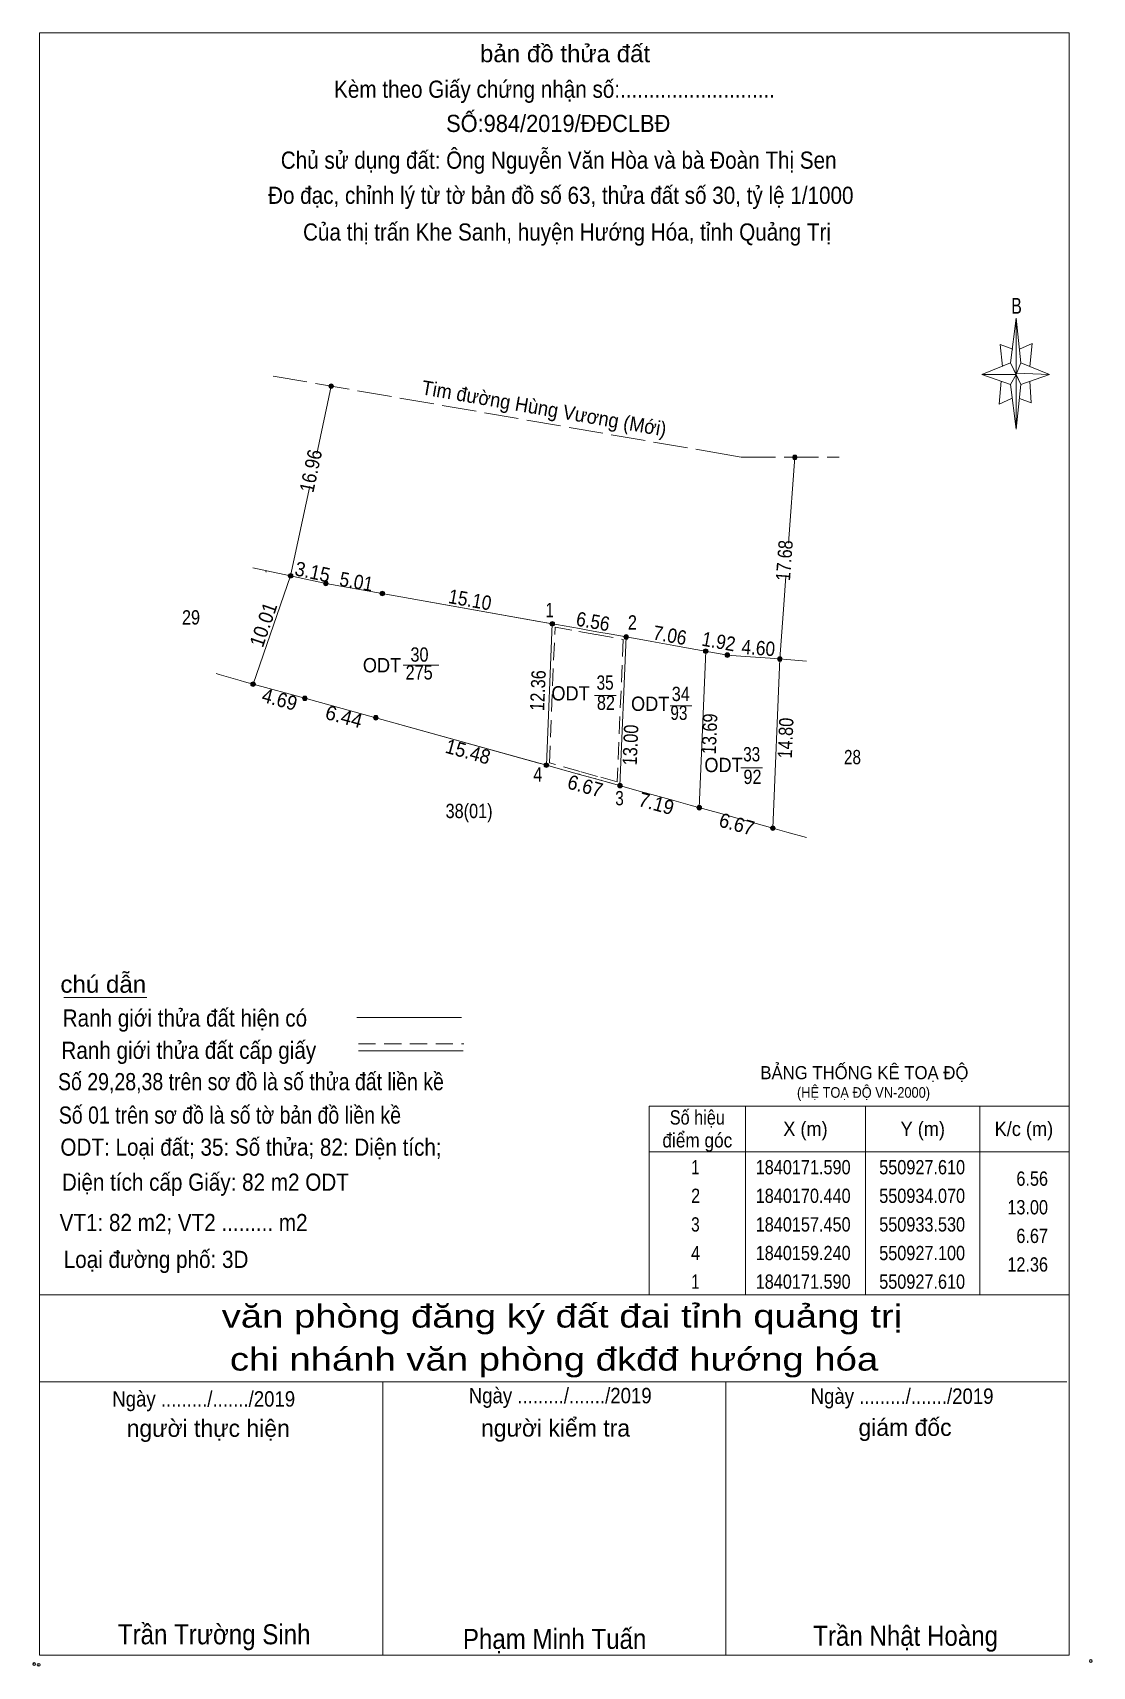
# Model space of a CAD drawing. Header units: metres. Extents: x 550251 to 550955, y 1839955 to 1840244.
# Drawn here: x 550376 to 550468.6, y 1839958.2 to 1840101 of the extents above; entities that cross this region are included whole.
import ezdxf
from ezdxf.enums import TextEntityAlignment as Align

# ---------------------------------------------------------------- set-up
doc = ezdxf.new("R2010")
doc.units = ezdxf.units.M
doc.header["$LTSCALE"] = 0.5
doc.header["$PDMODE"] = 32
doc.header["$PDSIZE"] = 0.25
for name, pattern in [('DOTTED', [1.5, 0.3, -1.2]), ('LONG_DASHED', [7.5, 6, -1.5]), ('MEDIUM_DASHED', [4.5, 3, -1.5])]:
    doc.linetypes.add(name, pattern=pattern)
for name, color, linetype, lineweight in [('1', 7, 'Continuous', 13), ('17', 7, 'Continuous', 13), ('2', 7, 'Continuous', 13), ('5', 7, 'Continuous', 13), ('6', 7, 'Continuous', 13), ('63', 7, 'Continuous', 13)]:
    doc.layers.add(name, color=color, linetype=linetype, lineweight=lineweight)

msp = doc.modelspace()

# ---------------------------------------------------------------- texts
at = {"layer": '1'}
for s, height, width, p in [('BẢNG THỐNG KÊ TOẠ ĐỘ ', 1.15, 0.95, (550439.57, 1840009.52)), ('(HỆ TOẠ ĐỘ VN-2000)', 0.93, 0.9, (550442.77, 1840007.9))]:
    msp.add_text(s, height=height, dxfattribs=dict(at, width=width)).set_placement(p)
at = {"layer": '2'}
for s, rotation, width, p in [('Tim đường Hùng Vương (Mới)', 350.168, 0.95, (550420.5633, 1840067.5342)), ('16.96', 77.915, 0.9, (550400.8877, 1840062.5541)), ('17.68', 85.748, 0.85, (550442.286, 1840054.8087)), ('3.15', 347.905, 0.95, (550400.3041, 1840053.252)), ('10.01', 70.877, 0.95, (550396.7233, 1840049.0453)), ('15.10', 349.889, 0.9, (550414.0853, 1840050.812)), ('6.56', 349.906, 0.9, (550424.8355, 1840048.9156)), ('7.06', 349.884, 0.9, (550431.5552, 1840047.705)), ('1.92', 349.759, 0.9, (550435.8189, 1840047.161)), ('4.60', 355.764, 0.9, (550439.3488, 1840046.5927)), ('12.36', 87.635, 0.85, (550420.7457, 1840043.4642)), ('4.69', 344.659, 0.95, (550397.3897, 1840042.1158)), ('13.69', 87.605, 0.85, (550435.7465, 1840039.6789)), ('14.80', 87.638, 0.85, (550442.3959, 1840039.3092)), ('13.00', 87.62, 0.85, (550428.8364, 1840038.709)), ('15.48', 344.482, 0.95, (550413.8528, 1840037.5444)), ('6.67', 344.444, 0.95, (550424.0974, 1840034.5432)), ('7.19', 344.444, 0.95, (550430.3124, 1840033.009)), ('6.67', 344.444, 0.95, (550437.3474, 1840031.2132))]:
    msp.add_text(s, height=1.25, rotation=rotation, dxfattribs=dict(at, width=width)).set_placement(p, align=Align.CENTER)
for s, width, p in [('29', 0.85, (550389.805, 1840049.26)), ('30', 0.85, (550409.775, 1840046.01)), ('ODT', 0.95, (550406.5, 1840045.08)), ('275', 0.85, (550409.745, 1840044.45)), ('ODT', 0.95, (550422.98, 1840042.62)), ('35', 0.8, (550426, 1840043.56)), ('34', 0.85, (550432.615, 1840042.57)), ('82', 0.85, (550426.07, 1840041.8)), ('ODT', 0.95, (550429.94, 1840041.71)), ('93', 0.8, (550432.45, 1840040.92)), ('33', 0.8, (550438.81, 1840037.3)), ('28', 0.8, (550447.62, 1840037.05)), ('ODT', 0.95, (550436.35, 1840036.36)), ('92', 0.85, (550438.88, 1840035.32)), ('38(01)', 0.85, (550414.11, 1840032.34)), ('Số hiệu', 0.85, (550434.06, 1840005.56)), ('X (m)', 0.95, (550443.51, 1840004.56)), ('Y (m)', 0.95, (550453.765, 1840004.56)), ('K/c (m)', 0.95, (550462.605, 1840004.56)), ('điểm góc', 0.9, (550434.06, 1840003.56)), (' 1', 0.75, (550433.71, 1840001.21)), ('1840171.590', 0.85, (550443.31, 1840001.21)), ('550927.610', 0.85, (550453.71, 1840001.21)), (' 2', 0.85, (550433.715, 1839998.71)), ('1840170.440', 0.85, (550443.31, 1839998.71)), ('550934.070', 0.85, (550453.71, 1839998.71)), (' 3', 0.8, (550433.705, 1839996.21)), ('1840157.450', 0.85, (550443.31, 1839996.21)), ('550933.530', 0.85, (550453.71, 1839996.21)), (' 4', 0.85, (550433.71, 1839993.71)), ('1840159.240', 0.85, (550443.31, 1839993.71)), ('550927.100', 0.85, (550453.71, 1839993.71)), (' 1', 0.75, (550433.71, 1839991.21)), ('1840171.590', 0.85, (550443.31, 1839991.21)), ('550927.610', 0.85, (550453.71, 1839991.21))]:
    msp.add_text(s, height=1.25, dxfattribs=dict(at, width=width)).set_placement(p, align=Align.CENTER)
msp.add_text('6.44', height=1.25, rotation=344.69, dxfattribs=at).set_placement((550403.01, 1840040.6039), align=Align.CENTER)
at = {"layer": '2', "width": 0.85}
for s, p in [('6.56', (550464.71, 1840000.21)), ('13.00', (550464.71, 1839997.71)), ('6.67', (550464.71, 1839995.21)), ('12.36', (550464.71, 1839992.71))]:
    msp.add_text(s, height=1.25, dxfattribs=at).set_placement(p, align=Align.RIGHT)
at = {"layer": '5'}
for s, height, width, p in [('bản đồ thửa đất', 1.5, 1.05, (550422.5, 1840098.4)), ('Kèm theo Giấy chứng nhận số:...........................', 1.5, 0.9, (550421.58, 1840095.29)), ('SỐ:984/2019/ĐĐCLBĐ', 1.5, 0.95, (550421.9, 1840092.3)), ('Chủ sử dụng đất: Ông Nguyễn Văn Hòa và bà Đoàn Thị Sen', 1.5, 0.9, (550421.94, 1840089.09)), ('Đo đạc, chỉnh lý từ tờ bản đồ số 63, thửa đất số 30, tỷ lệ 1/1000 ', 1.5, 0.9, (550422.375, 1840086.02)), ('Của thị trấn Khe Sanh, huyện Hướng Hóa, tỉnh Quảng Trị', 1.5, 0.9, (550422.67, 1840082.81)), ('B', 1.378, 0.75, (550461.96, 1840076.42)), ('văn phòng đăng ký đất đai tỉnh quảng trị', 2, 1.25, (550422.225, 1839987.82)), ('chi nhánh văn phòng đkđđ hướng hóa', 2, 1.25, (550421.535, 1839984.06)), ('Ngày ........./......./2019', 1.35, 0.9, (550422.075, 1839981.2)), ('Ngày ........./......./2019', 1.35, 0.9, (550451.955, 1839981.15)), ('Ngày ........./......./2019', 1.35, 0.9, (550390.915, 1839980.91)), ('Trần Trường Sinh', 1.75, 0.9, (550391.83, 1839960.14)), ('Phạm Minh Tuấn', 1.75, 0.9, (550421.585, 1839959.74)), ('Trần Nhật Hoàng', 1.75, 0.9, (550452.265, 1839960.01))]:
    msp.add_text(s, height=height, dxfattribs=dict(at, width=width)).set_placement(p, align=Align.CENTER)
for s, p in [('người thực hiện', (550391.31, 1839978.27)), ('người kiểm tra', (550421.665, 1839978.29)), ('giám đốc', (550452.215, 1839978.35))]:
    msp.add_text(s, height=1.5, dxfattribs=at).set_placement(p, align=Align.CENTER)
at = {"layer": '6'}
for s, width, p in [('chú dẫn', 1.05, (550378.39, 1840017.08)), ('Ranh giới thửa đất hiện có ', 0.9, (550378.59, 1840014.12)), ('Ranh giới thửa đất cấp giấy', 0.9, (550378.48, 1840011.3)), ('Số 29,28,38 trên sơ đồ là số thửa đất liền kề', 0.85, (550378.18, 1840008.56)), ('Số 01 trên sơ đồ là số tờ bản đồ liền kề', 0.85, (550378.25, 1840005.64)), ('ODT: Loại đất; 35: Số thửa; 82: Diện tích;', 0.9, (550378.39, 1840002.84)), ('Diện tích cấp Giấy: 82 m2 ODT', 0.9, (550378.52, 1839999.78)), ('VT1: 82 m2; VT2 ......... m2', 0.9, (550378.32, 1839996.25)), ('Loại đường phố: 3D', 0.9, (550378.68, 1839993.03))]:
    msp.add_text(s, height=1.5, dxfattribs=dict(at, width=width)).set_placement(p)
at = {"layer": '63', "width": 0.9}
msp.add_text('5.01', height=1.25, rotation=349.879, dxfattribs=at).set_placement((550404.1502, 1840052.3965), align=Align.CENTER)
at = {"layer": '63'}
for s, width, p in [(' 1', 0.75, (550421.5, 1840049.9)), (' 2', 0.85, (550428.78, 1840048.82)), (' 4', 0.85, (550420.51, 1840035.54)), (' 3', 0.8, (550427.63, 1840033.46))]:
    msp.add_text(s, height=1.25, dxfattribs=dict(at, width=width)).set_placement(p, align=Align.RIGHT)

# ---------------------------------------------------------------- hatches: boundary and pattern name
at = {"layer": '2'}
for points in [[(550402.26, 1840070.09, 1), (550401.86, 1840070.09, 1)], [(550442.78, 1840063.87, 1), (550442.38, 1840063.87, 1)], [(550398.71, 1840053.51, 1), (550398.31, 1840053.51, 1)], [(550401.79, 1840052.85, 1), (550401.39, 1840052.85, 1)], [(550406.72, 1840051.97, 1), (550406.32, 1840051.97, 1)], [(550421.58, 1840049.32, 1), (550421.18, 1840049.32, 1)], [(550428.0378, 1840048.1731, 1), (550427.6378, 1840048.1731, 1)], [(550434.9923, 1840046.9259, 1), (550434.5923, 1840046.9259, 1)], [(550436.88, 1840046.59, 1), (550436.48, 1840046.59, 1)], [(550441.47, 1840046.25, 1), (550441.07, 1840046.25, 1)], [(550395.43, 1840044.05, 1), (550395.03, 1840044.05, 1)], [(550399.95, 1840042.81, 1), (550399.55, 1840042.81, 1)], [(550406.16, 1840041.11, 1), (550405.76, 1840041.11, 1)], [(550421.07, 1840036.97, 1), (550420.67, 1840036.97, 1)], [(550427.5, 1840035.18, 1), (550427.1, 1840035.18, 1)], [(550434.4283, 1840033.2493, 1), (550434.0283, 1840033.2493, 1)], [(550440.86, 1840031.46, 1), (550440.46, 1840031.46, 1)]]:
    msp.add_hatch(color=256, dxfattribs=at).paths.add_polyline_path(points)

# ---------------------------------------------------------------- linework, layer by layer
at = {"layer": '1'}
msp.add_lwpolyline([(550398.51, 1840053.51), (550401.59, 1840052.85), (550406.52, 1840051.97), (550421.38, 1840049.32), (550420.87, 1840036.97), (550405.96, 1840041.11), (550399.75, 1840042.81), (550395.23, 1840044.05)], close=True, dxfattribs=at)
at = {"layer": '17'}
msp.add_line((550378.7, 1840016.67), (550385.94, 1840016.67), dxfattribs=at)
at = {"layer": '2', "linetype": 'LONG_DASHED'}
for p, q in [((550396.98, 1840070.97), (550435.42, 1840064.31)), ((550435.42, 1840064.31), (550437.9, 1840063.88)), ((550437.9, 1840063.88), (550446.45, 1840063.87))]:
    msp.add_line(p, q, dxfattribs=at)
at = {"layer": '2'}
for p, q in [((550402.06, 1840070.09), (550400.8, 1840064.18)), ((550442.58, 1840063.87), (550442.02, 1840056.38)), ((550400.19, 1840061.34), (550398.51, 1840053.51)), ((550395.2, 1840054.21), (550396.43, 1840053.95)), ((550396.38, 1840053.83), (550396.34, 1840053.91)), ((550396.43, 1840053.95), (550398.51, 1840053.51)), ((550398.51, 1840053.51), (550395.23, 1840044.05)), ((550398.51, 1840053.51), (550401.59, 1840052.85)), ((550401.59, 1840052.85), (550406.52, 1840051.97)), ((550441.81, 1840053.49), (550441.62, 1840050.97)), ((550441.62, 1840050.97), (550441.27, 1840046.25)), ((550420.38, 1840049.5), (550421.74, 1840049.26)), ((550421.38, 1840049.32), (550420.87, 1840036.97)), ((550426.52, 1840048.41), (550429.3, 1840047.91)), ((550427.84, 1840048.17), (550427.3, 1840035.18)), ((550429.3, 1840047.91), (550430.08, 1840047.77)), ((550433.43, 1840047.17), (550436.22, 1840046.67)), ((550434.79, 1840046.93), (550434.23, 1840033.25)), ((550408.34, 1840045.72), (550411.46, 1840045.72)), ((550436.22, 1840046.67), (550436.68, 1840046.59)), ((550436.68, 1840046.59), (550437.02, 1840046.56)), ((550437.02, 1840046.56), (550441.27, 1840046.25)), ((550441.27, 1840046.25), (550440.66, 1840031.46)), ((550392, 1840044.97), (550392.27, 1840044.89)), ((550392.27, 1840044.89), (550392.28, 1840044.89)), ((550392.28, 1840044.89), (550393.9, 1840044.42)), ((550393.9, 1840044.42), (550394.11, 1840044.36)), ((550394.11, 1840044.36), (550394.49, 1840044.25)), ((550394.49, 1840044.25), (550395.23, 1840044.05)), ((550399.75, 1840042.81), (550395.23, 1840044.05)), ((550405.96, 1840041.11), (550399.75, 1840042.81)), ((550420.38, 1840037.1), (550421.69, 1840036.74)), ((550437.87, 1840036.74), (550439.76, 1840036.74)), ((550425.27, 1840035.74), (550426.52, 1840035.39)), ((550426.52, 1840035.39), (550429.3, 1840034.62)), ((550429.3, 1840034.62), (550430.08, 1840034.4)), ((550433.43, 1840033.47), (550436.22, 1840032.7)), ((550436.22, 1840032.7), (550437.02, 1840032.47)), ((550437.02, 1840032.47), (550440.66, 1840031.46)), ((550440.66, 1840031.46), (550441.89, 1840031.12)), ((550441.89, 1840031.12), (550443.6, 1840030.65)), ((550438.26, 1840007.18), (550438.26, 1839990.68)), ((550448.76, 1840007.18), (550448.76, 1839990.68)), ((550458.76, 1840007.18), (550458.76, 1839990.68)), ((550429.86, 1840003.18), (550466.56, 1840003.18))]:
    msp.add_line(p, q, dxfattribs=at)
at = {"layer": '2', "linetype": 'MEDIUM_DASHED'}
for p, q in [((550423.71, 1840048.65), (550425.23, 1840048.38)), ((550425.34, 1840035.99), (550423.82, 1840036.41))]:
    msp.add_line(p, q, dxfattribs=at)
at = {"layer": '2', "linetype": 'DOTTED'}
for p, q in [((550423.75, 1840036.17), (550421.69, 1840036.74)), ((550425.27, 1840035.75), (550423.75, 1840036.17)), ((550426.52, 1840035.4), (550425.27, 1840035.75))]:
    msp.add_line(p, q, dxfattribs=at)
at = {"layer": '2'}
for points in [[(550406.52, 1840051.97), (550420.21, 1840049.53), (550420.38, 1840049.5)], [(550421.74, 1840049.26), (550423.75, 1840048.9), (550424.49, 1840048.77)], [(550424.49, 1840048.77), (550425.27, 1840048.63), (550426.52, 1840048.41)], [(550430.08, 1840047.77), (550432, 1840047.43), (550433.43, 1840047.17)], [(550443.6, 1840046.07), (550441.89, 1840046.2), (550441.27, 1840046.25)], [(550425.08, 1840043.05), (550425.27, 1840043.05), (550426.97, 1840043.05)], [(550405.96, 1840041.11), (550420.21, 1840037.15), (550420.38, 1840037.1)], [(550431.69, 1840042.15), (550432, 1840042.15), (550433.58, 1840042.15)], [(550421.69, 1840036.74), (550423.75, 1840036.16), (550425.27, 1840035.74)], [(550430.08, 1840034.4), (550432, 1840033.87), (550433.43, 1840033.47)]]:
    msp.add_lwpolyline(points, dxfattribs=at)
at = {"layer": '2', "linetype": 'MEDIUM_DASHED'}
for points in [[(550423.82, 1840036.41), (550421.13, 1840037.16), (550421.62, 1840049.02), (550423.71, 1840048.65)], [(550425.23, 1840048.38), (550427.58, 1840047.96), (550427.06, 1840035.51), (550425.34, 1840035.99)]]:
    msp.add_lwpolyline(points, dxfattribs=at)
at = {"layer": '2'}
msp.add_lwpolyline([(550429.86, 1840007.18), (550466.56, 1840007.18), (550466.56, 1839990.68), (550429.86, 1839990.68)], close=True, dxfattribs=at)
for centre in [(550402.06, 1840070.09), (550442.58, 1840063.87), (550398.51, 1840053.51), (550401.59, 1840052.85), (550406.52, 1840051.97), (550421.38, 1840049.32), (550427.8378, 1840048.1731), (550434.7923, 1840046.9259), (550436.68, 1840046.59), (550441.27, 1840046.25), (550395.23, 1840044.05), (550399.75, 1840042.81), (550405.96, 1840041.11), (550420.87, 1840036.97), (550427.3, 1840035.18), (550434.2283, 1840033.2493), (550440.66, 1840031.46)]:
    msp.add_circle(centre, 0.2, dxfattribs=at)
at = {"layer": '5'}
for p, q in [((550461.43, 1840072.12), (550461.93, 1840076.02)), ((550461.43, 1840070.22), (550458.93, 1840071.12)), ((550462.33, 1840072.12), (550464.83, 1840071.12)), ((550462.33, 1840070.22), (550461.93, 1840066.32)), ((550463.13, 1840070.52), (550463.23, 1840068.62)), ((550463.23, 1840068.62), (550462.23, 1840069.02)), ((550376.56, 1839990.68), (550466.56, 1839990.68)), ((550376.56, 1839983.08), (550466.36, 1839983.08)), ((550376.56, 1839983.08), (550466.36, 1839983.08)), ((550376.56, 1839983.08), (550466.36, 1839983.08)), ((550406.56, 1839959.18), (550406.56, 1839983.08)), ((550436.56, 1839959.18), (550436.56, 1839983.08))]:
    msp.add_line(p, q, dxfattribs=at)
for points in [[(550376.56, 1840100.98), (550466.56, 1840100.98), (550466.56, 1839959.18), (550376.56, 1839959.18)], [(550461.93, 1840076.02), (550462.33, 1840072.12), (550461.93, 1840071.12)], [(550461.93, 1840071.12), (550458.93, 1840071.12), (550461.43, 1840072.12), (550462.33, 1840070.22), (550464.83, 1840071.12), (550461.93, 1840071.22)], [(550461.93, 1840071.12), (550461.93, 1840066.32), (550461.43, 1840070.22)]]:
    msp.add_lwpolyline(points, close=True, dxfattribs=at)
for points in [[(550462.23, 1840073.32), (550463.33, 1840073.82), (550463.13, 1840071.82)], [(550461.63, 1840073.32), (550460.53, 1840073.72), (550460.73, 1840071.82)], [(550461.93, 1840071.12), (550461.43, 1840072.12), (550458.93, 1840071.12)], [(550461.93, 1840071.12), (550462.33, 1840070.22), (550464.83, 1840071.12)], [(550460.63, 1840070.52), (550460.43, 1840068.52), (550461.53, 1840069.02)], [(550466.56, 1839959.18), (550376.56, 1839959.18), (550376.56, 1839983.08)]]:
    msp.add_lwpolyline(points, dxfattribs=at)
for p in [(550376.09, 1839958.41), (550376.49, 1839958.34)]:
    msp.add_point(p, dxfattribs=at)
at = {"layer": '6'}
for p, q in [((550404.3, 1840014.93), (550413.44, 1840014.93)), ((550404.44, 1840012), (550413.58, 1840012))]:
    msp.add_line(p, q, dxfattribs=at)
at = {"layer": '6', "linetype": 'MEDIUM_DASHED'}
msp.add_line((550404.44, 1840012.62), (550413.64, 1840012.62), dxfattribs=at)
at = {"layer": '6'}
msp.add_point((550468.46, 1839958.68), dxfattribs=at)

msp.set_redraw_order([(e.dxf.handle, doc.entitydb.next_handle()) for e in msp.query("TEXT MTEXT ATTDEF DIMENSION ARC_DIMENSION")])  # texts and dimensions are drawn at this point

doc.saveas('drawing.dxf')
